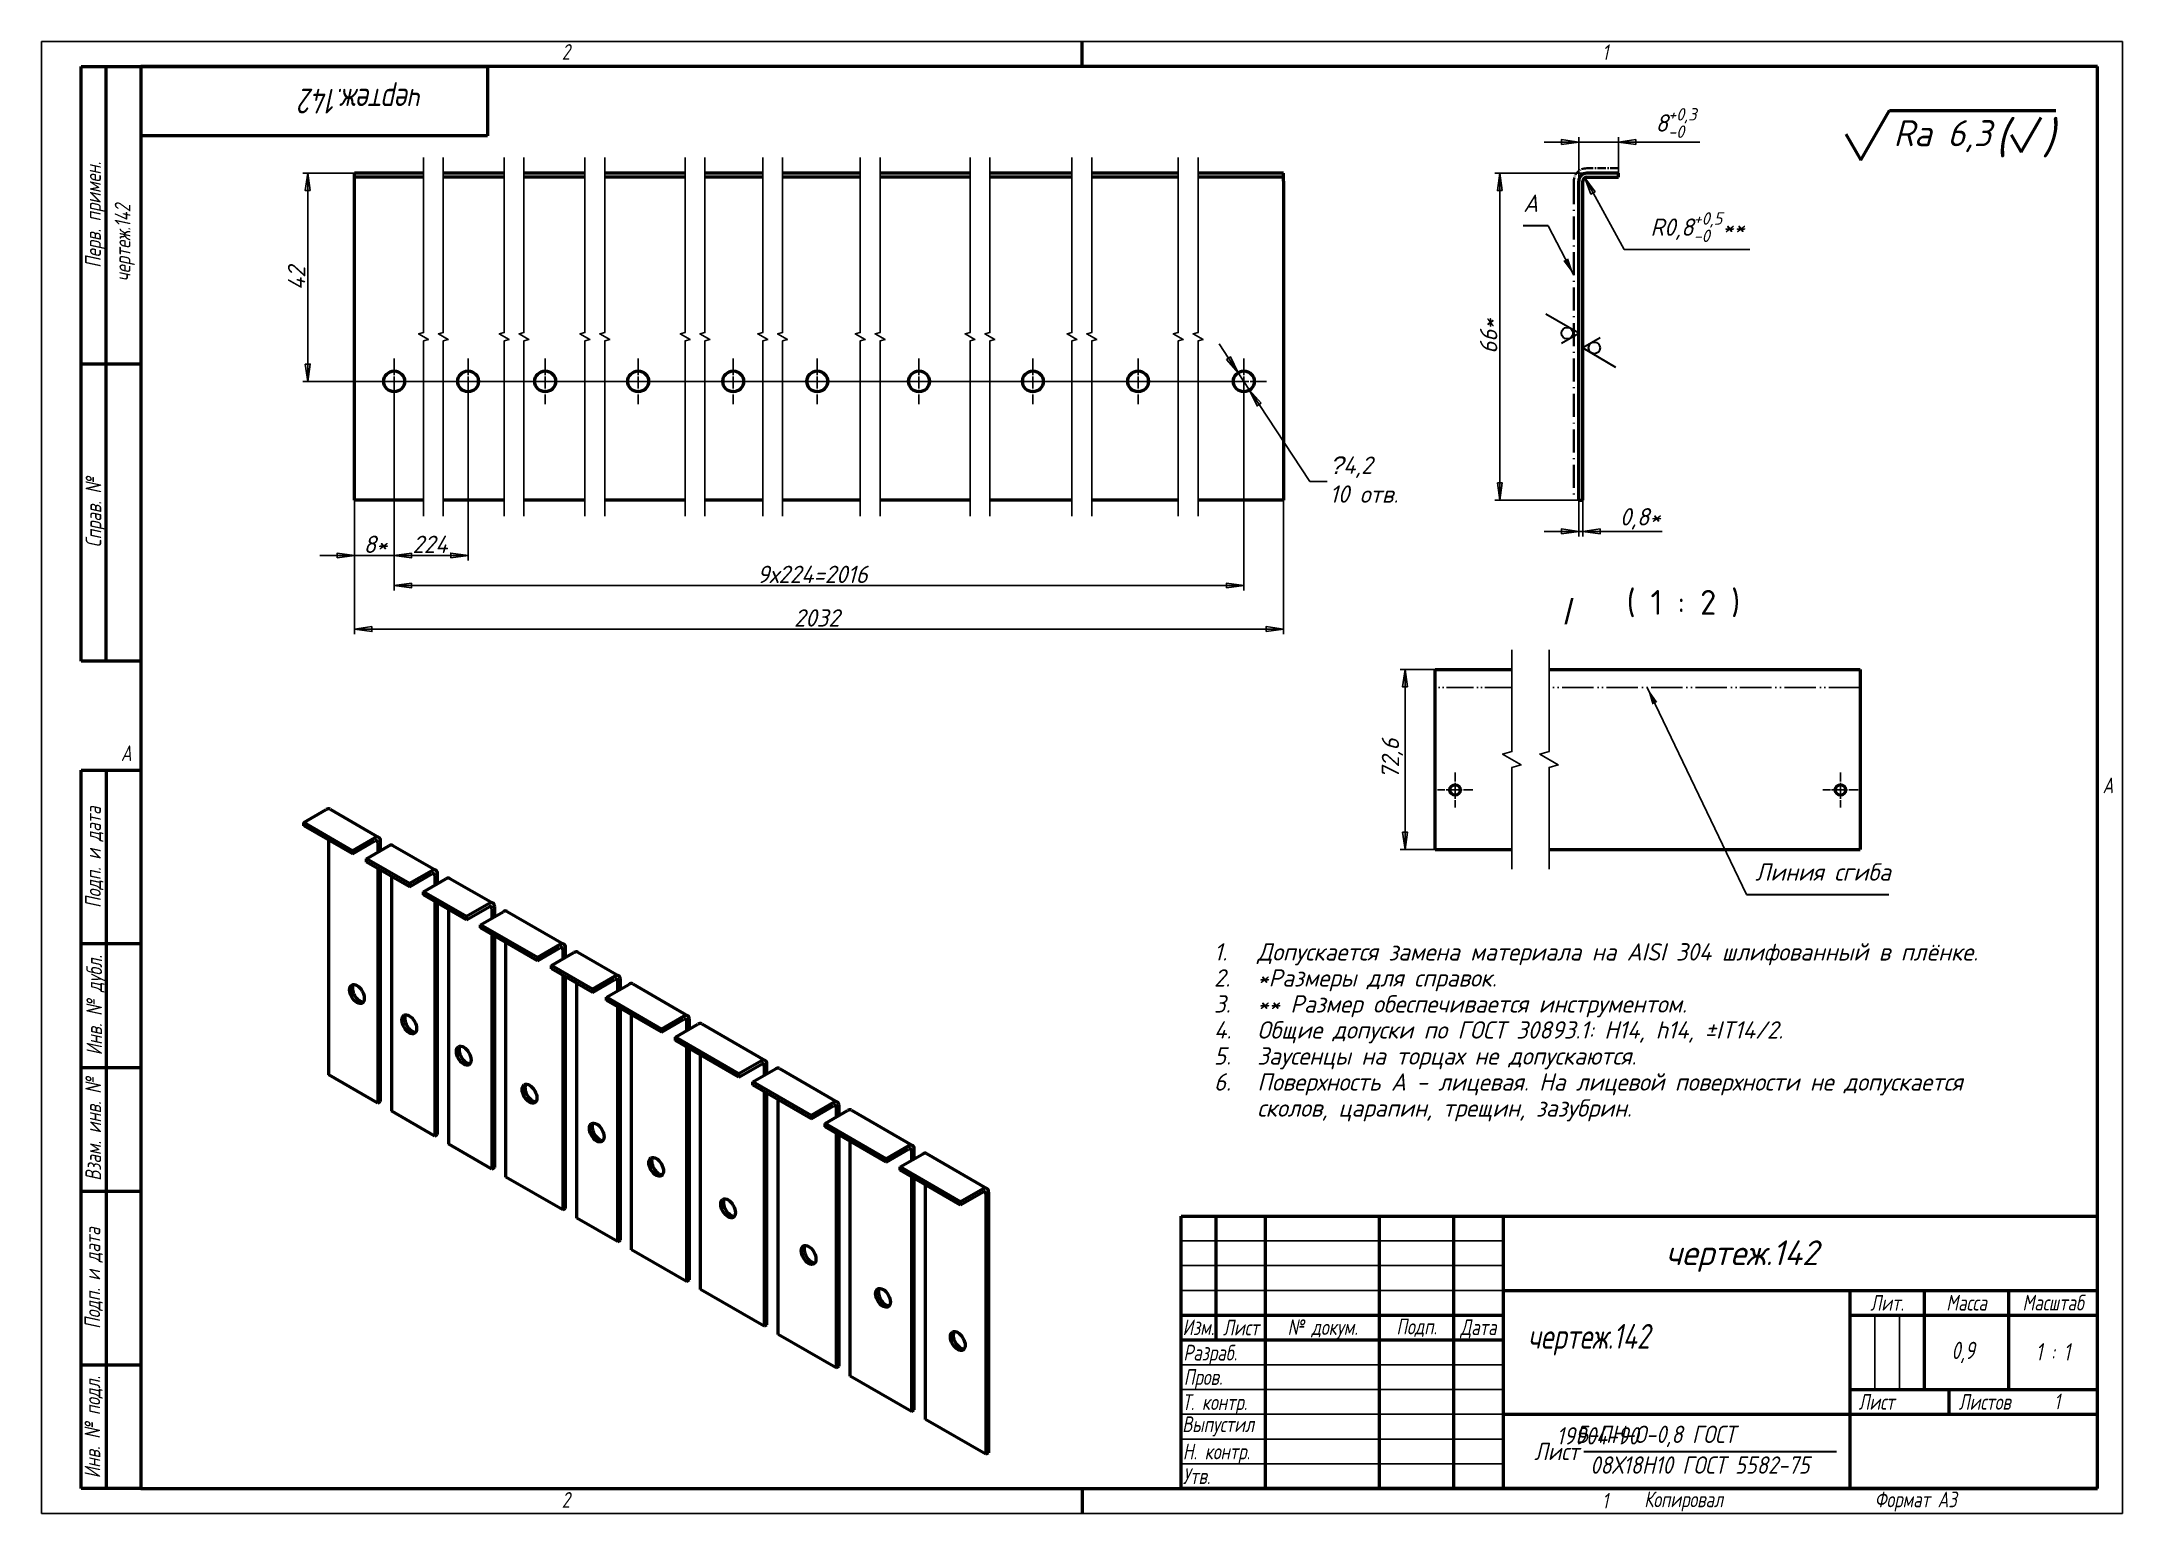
# Model space of a CAD drawing. Header units: millimetres. Extents: x 0 to 420, y 0 to 297.
import ezdxf
from ezdxf.enums import TextEntityAlignment as Align

# ---------------------------------------------------------------- set-up
doc = ezdxf.new("R2010")
doc.units = ezdxf.units.MM
for name, pattern in [('LT_04', [0.7087, 0.4724, -0.0591, 0.1181, -0.0591]), ('LT_05', [0.37, 0.24, -0.06, 0.01, -0.06]), ('LT_16', [0.68, 0.48, -0.06, 0.01, -0.06, 0.01, -0.06])]:
    doc.linetypes.add(name, pattern=pattern)
for name, color, linetype, lineweight in [('Layer_01', 7, 'Continuous', 50), ('Layer_02', 7, 'Continuous', 50), ('Layer_03', 7, 'Continuous', 50), ('Layer_04', 7, 'Continuous', 25), ('Layer_05', 7, 'Continuous', 25), ('Layer_06', 7, 'Continuous', 25), ('Layer_07', 7, 'LT_04', 25), ('Layer_08', 7, 'Continuous', 25), ('Layer_09', 7, 'Continuous', 50)]:
    doc.layers.add(name, color=color, linetype=linetype, lineweight=lineweight)
doc.styles.add('Style_02', font='ariali.ttf', dxfattribs={"width": 0.8})
doc.styles.add('Style_03', font='GOST Common Italic.ttf')
doc.styles.add('Style_06', font='GOST Common Italic.ttf', dxfattribs={"width": 0.8})
doc.styles.add('Style_07', font='GOST Common Italic.ttf', dxfattribs={"width": 0.8})
doc.styles.add('Style_08', font='GOST Common Italic.ttf')
doc.styles.add('Style_09', font='GOST Common Italic.ttf')
doc.styles.add('Style_10', font='GOST Common Italic.ttf', dxfattribs={"width": 0.9})
doc.styles.add('Style_11', font='GOST Common Italic.ttf', dxfattribs={"width": 0.8})
doc.styles.add('Style_12', font='GOST Common Italic.ttf')
doc.styles.add('Style_13', font='GOST Common Italic.ttf', dxfattribs={"width": 0.7})
doc.styles.add('Style_14', font='GOST Common Italic.ttf', dxfattribs={"width": 0.7})
doc.styles.add('Style_15', font='AIGDT___.TTF')
doc.styles.add('Style_16', font='GOST Common.ttf')
doc.dimstyles.new('DimStyle_02', dxfattribs={"dimtxt": 3.5, "dimasz": 3.5, "dimexe": 1, "dimexo": 0, "dimgap": 0.5, "dimtad": 1, "dimrnd": 1e-08, "dimtxsty": 'Style_03', "dimblk": 'Filled-1', "dimcen": 2.5, "dimdle": 15, "dimclrd": 256, "dimclre": 256, "dimclrt": 256, "dimazin": 2, "dimtfac": 0.714286, "dimtdec": 3, "dimtmove": 0, "dimatfit": 3, "dimlwd": 25, "dimlwe": 25})
doc.dimstyles.new('DimStyle_03', dxfattribs={"dimtxt": 3.5, "dimasz": 3.5, "dimexe": 1, "dimexo": 0, "dimgap": 0.5, "dimtad": 1, "dimrnd": 1e-08, "dimtxsty": 'Style_03', "dimblk": 'Filled-1', "dimcen": 2.5, "dimdle": 15, "dimclrd": 256, "dimclre": 256, "dimclrt": 256, "dimazin": 2, "dimtfac": 0.714286, "dimtdec": 3, "dimtmove": 0, "dimatfit": 3, "dimlwd": -1, "dimlwe": 25})
doc.dimstyles.new('DimStyle_06', dxfattribs={"dimtxt": 3.5, "dimasz": 3.5, "dimexe": 1, "dimexo": 0, "dimgap": 0.5, "dimtad": 1, "dimrnd": 1e-08, "dimtxsty": 'Style_03', "dimblk": 'Filled-1', "dimcen": 2.5, "dimdle": 15, "dimclrd": 256, "dimclre": 256, "dimclrt": 256, "dimazin": 2, "dimtfac": 0.714286, "dimtdec": 3, "dimtmove": 0, "dimatfit": 3, "dimlwd": 25, "dimlwe": 25})

msp = doc.modelspace()

# ---------------------------------------------------------------- texts
at = {"layer": 'Layer_06', "style": 'Style_03'}
for s, height, p in [('1. ', 3.5, (236.63909, 111.55811)), ('Допускается замена материала на AISI 304 шлифованный в плёнке.', 3.4999999, (245.38909, 111.55811)), ('2. ', 3.5, (236.63909, 106.30811)), ('*Размеры для справок.', 3.4999999, (245.38909, 106.30811)), ('3. ', 3.5, (236.63909, 101.05811)), ('** Размер обеспечивается инструментом.', 3.4999999, (245.38909, 101.05811)), ('4. ', 3.5, (236.63909, 95.80811)), ('Общие допуски по ГОСТ 30893.1: H14, h14, ±IT14/2.', 3.4999999, (245.38909, 95.80811)), ('5. ', 3.5, (236.63909, 90.55811)), ('Заусенцы на торцах не допускаются.', 3.4999999, (245.38909, 90.55811)), ('6. ', 3.5, (236.63909, 85.30811)), ('Поверхность А - лицевая. На лицевой поверхности не допускается ', 3.4999999, (245.38909, 85.30811)), ('сколов, царапин, трещин, зазубрин.', 3.4999999, (245.38909, 80.05811))]:
    msp.add_text(s, height=height, dxfattribs=at).set_placement(p)
at = {"layer": 'Layer_06', "char_height": 5, "attachment_point": 7}
for s, insert, style in [('( 1 : 2 )', (319.94644, 180.84786), 'Style_16'), ('/', (307.36366, 179.39763), 'Style_15')]:
    msp.add_mtext(s, dxfattribs=dict(at, insert=insert, style=style))

# ---------------------------------------------------------------- blocks, each defined once
blk = doc.blocks.new('Block_14')
at = {"layer": 'Layer_03', "lineweight": 25}
for p, q in [((0, 0), (0, 297)), ((0, 297), (420, 297)), ((420, 297), (420, 0)), ((420, 0), (0, 0))]:
    blk.add_line(p, q, dxfattribs=at)
at = {"layer": 'Layer_03'}
for p, q in [((210, 292), (210, 297)), ((415, 292), (20, 292)), ((20, 292), (20, 5)), ((415, 5), (415, 292)), ((20, 5), (415, 5)), ((210, 5), (210, 0))]:
    blk.add_line(p, q, dxfattribs=at)
at = {"layer": 'Layer_03', "char_height": 3.17, "attachment_point": 1, "style": 'Style_02'}
for s, insert, width in [('\\fGOST Common|b0|i1;\\H3.1700;2', (105, 296.5), 5.2328), ('\\fGOST Common|b0|i1;\\H3.1700;1', (315.02, 296.44), 5.2327), ('\\fGOST Common|b0|i1;\\H3.1700;A', (16, 155), 5.1335), ('\\fGOST Common|b0|i1;\\H3.1700;A', (416, 148.5), 5.0704), ('\\fGOST Common|b0|i1;\\H3.1700;2', (104.99, 4.3), 5.2328), ('\\fGOST Common|b0|i1;\\H3.1700;Формат А3', (370, 4.39), 25.2103), ('\\fGOST Common|b0|i1;\\H3.1700;1', (315, 4.14), 6.6287)]:
    blk.add_mtext(s, dxfattribs=dict(at, insert=insert, width=width))
blk = doc.blocks.new('Block_15')
at = {"layer": 'Layer_02'}
for p, q in [((0, 55), (185, 55)), ((0, 0), (0, 55)), ((0, 0), (0, 55)), ((7, 55), (7, 30)), ((17, 55), (17, 0)), ((40, 55), (40, 0)), ((55, 55), (55, 0)), ((65, 55), (65, 0)), ((185, 0), (185, 55)), ((65, 40), (185, 40)), ((135, 40), (135, 0)), ((150, 40), (150, 20)), ((167, 40), (167, 20)), ((0, 35), (65, 35)), ((135, 35), (185, 35)), ((0, 30), (65, 30)), ((135, 20), (185, 20)), ((155, 20), (155, 15)), ((65, 15), (185, 15)), ((185, 0), (0, 0))]:
    blk.add_line(p, q, dxfattribs=at)
at = {"layer": 'Layer_02', "linetype": 'Continuous', "lineweight": 25}
for p, q in [((0, 50), (65, 50)), ((0, 45), (65, 45)), ((0, 40), (65, 40)), ((140, 35), (140, 20)), ((145, 35), (145, 20)), ((0, 25), (65, 25)), ((0, 20), (65, 20)), ((0, 15), (65, 15)), ((0, 10), (65, 10)), ((0, 5), (65, 5))]:
    blk.add_line(p, q, dxfattribs=at)
at = {"layer": 'Layer_02', "lineweight": 30}
blk.add_line((81.29, 7.5), (132.31, 7.5), dxfattribs=at)
at = {"layer": 'Layer_02', "char_height": 3.17, "style": 'Style_02'}
for s, insert, width, attachment_point in [('\\fGOST Common|b0|i1;\\H3.1700;Лит.', (142.52, 37.49), 14.9766, 5), ('\\fGOST Common|b0|i1;\\H3.1700;Масса', (158.55, 37.51), 16.9878, 5), ('\\fGOST Common|b0|i1;\\H3.1700;Масштаб', (176.02, 37.53), 17.8316, 5), ('\\fGOST Common|b0|i1;\\H3.1700;Изм.', (3.5, 32.56), 6.9635, 5), ('\\fGOST Common|b0|i1;\\H3.1700;Лист', (12.1, 32.5), 10.0029, 5), ('\\A0;\\fGOST Common|b0|i1;\\H3.1700;№ докум.', (28.58, 32.16), 22.9069, 5), ('\\fGOST Common|b0|i1;\\H3.1700;Подп.', (47.56, 32.45), 14.879, 5), ('\\fGOST Common|b0|i1;\\H3.1700;Дата', (60.02, 32.24), 9.9614, 5), ('\\fGOST Common|b0|i1;\\H3.1700;Разраб.', (0.47, 27), 16.9971, 4), ('\\fGOST Common|b0|i1;\\H3.1700;Пров.', (0.56, 22.08), 17.0192, 4), ('\\A0;\\fGOST Common|b0|i1;\\H3.1700;Т. контр.', (0.23, 17.01), 16.9554, 4), ('\\fGOST Common|b0|i1;\\H3.1700;Лист', (140.37, 17.5), 10.5071, 5), ('\\A1;', (150.6, 17.54), 8.8313, 5), ('\\fGOST Common|b0|i1;\\H3.1700;Листов', (162.21, 17.5), 14.3668, 5), ('\\fGOST Common|b0|i1;\\H3.1700;Н. контр.', (0.36, 7.05), 16.9999, 4), ('\\fGOST Common|b0|i1;\\H3.1700;Утв.', (0.34, 2.52), 17.0083, 4), ('\\fGOST Common|b0|i1;\\H3.1700;Копировал', (93.48, -0.59), 19.7871, 1)]:
    blk.add_mtext(s, dxfattribs=dict(at, insert=insert, width=width, attachment_point=attachment_point))
at = {"layer": 'Layer_02'}
for tag, height, style, width, p in [('Изм1_001', 2.89, 'Style_14', 0.7, (3.51, 52.52)), ('Лист1_001', 2.89, 'Style_14', 0.7, (12.03, 52.52)), ('Докум1_001', 2.89, 'Style_14', 0.7, (28.54, 52.48)), ('Изм2_001', 2.89, 'Style_14', 0.7, (3.5, 47.52)), ('Лист2_001', 2.89, 'Style_14', 0.7, (12.01, 47.5)), ('Докум2_001', 2.89, 'Style_14', 0.7, (28.53, 47.5)), ('Изм3_001', 2.89, 'Style_14', 0.7, (3.5, 42.5)), ('Лист3_001', 2.89, 'Style_14', 0.7, (12.01, 42.51)), ('Докум3_001', 2.89, 'Style_14', 0.7, (28.51, 42.48)), ('Изм4_001', 2.89, 'Style_14', 0.7, (3.51, 37.5)), ('Лист4_001', 2.89, 'Style_14', 0.7, (12, 37.53)), ('Докум4_001', 2.89, 'Style_14', 0.7, (28.51, 37.52)), ('НАИМЕНОВАНИЕ_001', 5, 'Style_07', 0.8, (74.49, 28.98)), ('Литера_001', 3.5, 'Style_11', 0.8, (137.52, 27.25)), ('Литера2_001', 3.5, 'Style_11', 0.8, (142.51, 27.22)), ('Литера3_001', 3.5, 'Style_11', 0.8, (147.52, 27.21)), ('Масса_001', 3.5, 'Style_11', 0.8, (158.47, 27.53)), ('Масштаб_001', 3.5, 'Style_11', 0.8, (174.97, 25.86)), ('Тип_документа_001', 3.17, 'Style_06', 0.8, (100.08, 17.56)), ('Листов_001', 3.17, 'Style_06', 0.8, (177.46, 17.58))]:
    blk.add_attdef(tag, text='', height=height, dxfattribs=dict(at, style=style, width=width)).set_placement(p, align=Align.MIDDLE_CENTER)
for tag, height, style, width, p in [('Подп1_001', 2.89, 'Style_14', 0.7, (40.01, 52.51)), ('Дата1_001', 2, 'Style_13', 0.7, (55.01, 52.51)), ('Подп2_001', 2.89, 'Style_14', 0.7, (40.01, 47.5)), ('Дата2_001', 2, 'Style_13', 0.7, (55.01, 47.49)), ('Подп3_001', 2.89, 'Style_14', 0.7, (40.01, 42.51)), ('Дата3_001', 2, 'Style_13', 0.7, (55.02, 42.52)), ('Подп4_001', 2.89, 'Style_14', 0.7, (40.01, 37.51)), ('Дата4_001', 2, 'Style_13', 0.7, (55.02, 37.51)), ('АВТОР_001', 3.17, 'Style_06', 0.8, (15.59, 26.85)), ('Разработал_Подп._001', 2.89, 'Style_14', 0.7, (40.05, 27.51)), ('ДАТА_СОЗДАНИЯ_001', 2, 'Style_13', 0.7, (55.01, 27.51)), ('ПРОВЕРИЛ_001', 3.17, 'Style_06', 0.8, (17.41, 22.53)), ('Проверил_Подп._001', 2.89, 'Style_14', 0.7, (40.05, 22.52)), ('ДАТА_ПРОВЕРКИ_001', 2, 'Style_13', 0.7, (55.02, 22.51)), ('ТЕХНОЛОГ_001', 3.17, 'Style_06', 0.8, (17.33, 17.54)), ('Технолог_Подп._001', 2.89, 'Style_14', 0.7, (40.05, 17.51)), ('Технолог_Дата_001', 2, 'Style_13', 0.7, (55.01, 17.5)), ('Должность_руководителя_001', 3.17, 'Style_06', 0.8, (0.52, 12.51)), ('НАЧ._ОТДЕЛА_001', 3.17, 'Style_06', 0.8, (17.46, 12.45)), ('Руководитель_Подп._001', 2.89, 'Style_14', 0.7, (40.01, 12.5)), ('Руководитель_Дата_001', 2, 'Style_13', 0.7, (55.01, 12.51)), ('НОРМОКОНТРОЛЬ_001', 3.17, 'Style_06', 0.8, (17.37, 7.48)), ('Нормоконтроль_Подп._001', 2.89, 'Style_14', 0.7, (40.05, 7.52)), ('ДАТА_НОРМОКОНТРОЛЯ_001', 2, 'Style_13', 0.7, (55.02, 7.51)), ('УТВЕРДИЛ_001', 3.17, 'Style_06', 0.8, (17.4, 2.51)), ('Утвердил_Подп._001', 2.89, 'Style_14', 0.7, (40.05, 2.51)), ('ДАТА_УТВЕРЖДЕНИЯ_001', 2, 'Style_13', 0.7, (55.01, 2.5))]:
    blk.add_attdef(tag, text='', height=height, dxfattribs=dict(at, style=style, width=width)).set_placement(p, align=Align.MIDDLE_LEFT)
for tag, height, style, p in [('ОБОЗНАЧЕНИЕ_001', 5, 'Style_09', (102.67, 45.12)), ('ОРГАНИЗАЦИЯ_001', 3.5, 'Style_12', (148.22, 5.85))]:
    blk.add_attdef(tag, text='', height=height, dxfattribs=dict(at, style=style)).set_placement(p, align=Align.MIDDLE_CENTER)
at = {"layer": 'Layer_02', "style": 'Style_10', "width": 0.9}
for tag in ['Материал_Наим._002', 'Материал_Наим._001']:
    blk.add_attdef(tag, text='', height=3.5, dxfattribs=at).set_placement((88.44, 8.9), align=Align.BOTTOM_CENTER)
blk.add_attdef('Материал_Класс_001', text='', height=3.5, dxfattribs=at).set_placement((81.19, 7.5), align=Align.MIDDLE_RIGHT)
blk.add_attdef('Материал_ГОСТ_001', text='', height=3.5, dxfattribs=at).set_placement((106.8, 6.5), align=Align.TOP_CENTER)
blk = doc.blocks.new('Block_04')
at = {"layer": 'Layer_09'}
for p, q in [((-12, 0), (-12, 145)), ((-12, 145), (0, 145)), ((-7, 145), (-7, 0)), ((-12, 110), (-7, 110)), ((-7, 110), (0, 110)), ((-12, 85), (-7, 85)), ((-7, 85), (0, 85)), ((-12, 60), (-7, 60)), ((-7, 60), (0, 60)), ((-12, 25), (-7, 25)), ((-7, 25), (0, 25)), ((0, 0), (-12, 0))]:
    blk.add_line(p, q, dxfattribs=at)
at = {"layer": 'Layer_06', "char_height": 3.17, "attachment_point": 5, "rotation": 90, "style": 'Style_02'}
for s, insert, width in [('\\fGOST Common|b0|i1;\\H3.1700;Подп. и дата', (-9.37, 127.41), 34.7679), ('\\fGOST Common|b0|i1;\\H3.1700;Инв. № дубл.', (-8.95, 97.55), 24.8438), ('\\fGOST Common|b0|i1;\\H3.1700;Взам. инв. №', (-9.58, 72.53), 24.8669), ('\\fGOST Common|b0|i1;\\H3.1700;Подп. и дата', (-9.5, 42.47), 35.1486), ('\\fGOST Common|b0|i1;\\H3.1700;Инв. № подл.', (-9.5, 12.41), 24.9618)]:
    blk.add_mtext(s, dxfattribs=dict(at, insert=insert, width=width))
at = {"layer": 'Layer_06', "style": 'Style_06', "width": 0.8}
for tag, p in [('Подп._и_дата_2_001', (-3.53, 127.51)), ('Инв._номер_дубликата_001', (-3.41, 97.47)), ('Взамен_инв._номера_001', (-3.46, 72.53)), ('Подп._и_дата_1_001', (-3.42, 42.35)), ('ИНВЕНТАРНЫЙ_НОМЕР_001', (-3.33, 12.68))]:
    blk.add_attdef(tag, text='', height=3.17, rotation=90, dxfattribs=at).set_placement(p, align=Align.MIDDLE_CENTER)
blk = doc.blocks.new('Block_05')
at = {"layer": 'Layer_09'}
for p, q in [((-12, 0), (-12, 120)), ((-12, 120), (0, 120)), ((-7, 0), (-7, 120)), ((-12, 60), (0, 60)), ((0, 0), (-12, 0))]:
    blk.add_line(p, q, dxfattribs=at)
at = {"layer": 'Layer_06', "char_height": 3.17, "attachment_point": 5, "rotation": 90, "style": 'Style_02'}
for s, insert, width in [('\\fGOST Common|b0|i1;\\H3.1700;Перв. примен.', (-9.19, 90.05), 60.0143), ('\\fGOST Common|b0|i1;\\H3.1700;Справ. №', (-9.1, 30), 59.9357)]:
    blk.add_mtext(s, dxfattribs=dict(at, insert=insert, width=width))
at = {"layer": 'Layer_06', "style": 'Style_06', "width": 0.8}
for tag, p in [('Первичная_применяемость_002', (-2.07, 67.52)), ('Первичная_применяемость_001', (-2.07, 67.52)), ('Справочный_номер_001', (-3.55, 30.02))]:
    blk.add_attdef(tag, text='', height=3.17, rotation=90, dxfattribs=at).set_placement(p, align=Align.MIDDLE_CENTER)
blk = doc.blocks.new('Block_06')
at = {"layer": 'Layer_09'}
for p, q in [((0, 0), (70, 0)), ((70, 0), (70, -14)), ((70, -14), (0, -14))]:
    blk.add_line(p, q, dxfattribs=at)
at = {"layer": 'Layer_06', "style": 'Style_07', "width": 0.8}
for tag in ['ОБОЗНАЧЕНИЕ_002', 'ОБОЗНАЧЕНИЕ_001']:
    blk.add_attdef(tag, text='', height=5, rotation=180, dxfattribs=at).set_placement((72.11, -4.53), align=Align.MIDDLE_CENTER)
blk = doc.blocks.new('Block_08')
at = {"layer": 'Layer_09', "lineweight": 50}
for p, q in [((-9.099, -3.6), (-8.002, -1.7)), ((-8.002, -1.7), (-1.6, -1.7)), ((-2.939, -3.3), (-2.169, -1.967)), ((-9.676, -2.6), (-9.099, -3.6)), ((-3.324, -2.633), (-2.939, -3.3))]:
    blk.add_line(p, q, dxfattribs=at)
at = {"layer": 'Layer_06', "attachment_point": 7, "style": 'Style_03'}
for s, insert, char_height in [('\\A1;\\fGOST Common|b0|i1;\\H1.0000;Ra 6,3', (-7.848, -3.3), 1), ('\\A1;\\fGOST Common|b0|i1;\\H1.3000;(', (-3.939, -3.5), 1.3), ('\\A1;\\fGOST Common|b0|i1;\\H1.3000;)', (-2.139, -3.5), 1.3)]:
    blk.add_mtext(s, dxfattribs=dict(at, insert=insert, char_height=char_height))
blk = doc.blocks.new('Filled-1')
at = {"color": 0}
for p, q in [((0, 0), (-1, 0.14)), ((-1, 0.14), (-1, -0.14)), ((-1, 0), (0, 0)), ((-1, -0.14), (0, 0))]:
    blk.add_line(p, q, dxfattribs=at)
at = {"color": 0, "flags": 128}
blk.add_lwpolyline([(-1, -0.14), (0, 0), (-1, 0.14), (-1, -0.14)], dxfattribs=at)
at = {"color": 0}
blk.add_solid([(-1, -0.14), (0, 0), (-1, 0.14), (-1, -0.14)], dxfattribs=at)
blk = doc.blocks.new('*D14')
at = {"layer": 'Defpoints', "color": 0, "linetype": 'Continuous'}
for p in [(63.16, 270.44), (53.72, 228.44), (242.67, 228.44)]:
    blk.add_point(p, dxfattribs=at)
at = {"layer": 'Layer_08', "linetype": 'Continuous', "lineweight": 25}
for p, q in [((63.16, 270.44), (52.72, 270.44)), ((53.72, 266.94), (53.72, 231.94)), ((242.67, 228.44), (52.72, 228.44))]:
    blk.add_line(p, q, dxfattribs=at)
at = {"layer": 'Layer_08', "linetype": 'Continuous', "lineweight": 25, "xscale": 3.5, "yscale": 3.5, "zscale": 3.5}
for p, rotation in [((53.72, 270.44), 90), ((53.72, 228.44), 270)]:
    blk.add_blockref('Filled-1', p, dxfattribs=dict(at, rotation=rotation))
at = {"layer": 'Layer_08', "linetype": 'Continuous', "lineweight": 25, "insert": (49.72, 246.84), "char_height": 3.5, "attachment_point": 1, "rotation": 90, "style": 'Style_03'}
blk.add_mtext('\\A1;42', dxfattribs=at)
blk = doc.blocks.new('*D15')
at = {"layer": 'Defpoints', "color": 0, "linetype": 'Continuous'}
for p in [(63.16, 204.44), (250.67, 204.44), (63.16, 178.45)]:
    blk.add_point(p, dxfattribs=at)
at = {"layer": 'Layer_08', "linetype": 'Continuous', "lineweight": 25}
for p, q in [((63.16, 204.44), (63.16, 177.45)), ((250.67, 204.44), (250.67, 177.45)), ((247.17, 178.45), (66.66, 178.45))]:
    blk.add_line(p, q, dxfattribs=at)
at = {"layer": 'Layer_08', "linetype": 'Continuous', "lineweight": 25, "xscale": 3.5, "yscale": 3.5, "zscale": 3.5, "rotation": 180}
blk.add_blockref('Filled-1', (63.16, 178.45), dxfattribs=at)
at = {"layer": 'Layer_08', "linetype": 'Continuous', "lineweight": 25, "xscale": 3.5, "yscale": 3.5, "zscale": 3.5}
blk.add_blockref('Filled-1', (250.67, 178.45), dxfattribs=at)
at = {"layer": 'Layer_08', "linetype": 'Continuous', "lineweight": 25, "insert": (151.87, 182.45), "char_height": 3.5, "attachment_point": 1, "style": 'Style_03'}
blk.add_mtext('\\A1;2032', dxfattribs=at)
blk = doc.blocks.new('*D16')
at = {"layer": 'Defpoints', "color": 0, "linetype": 'Continuous'}
for p in [(241.51, 230.19), (243.83, 226.68)]:
    blk.add_point(p, dxfattribs=at)
at = {"layer": 'Layer_08', "linetype": 'Continuous', "lineweight": 25}
for p, q in [((239.59, 233.11), (237.66, 236.04)), ((241.51, 230.19), (243.83, 226.68)), ((245.75, 223.76), (255.97, 208.25)), ((255.97, 208.25), (259.47, 208.25))]:
    blk.add_line(p, q, dxfattribs=at)
at = {"layer": 'Layer_08', "linetype": 'Continuous', "lineweight": 25, "xscale": 3.5, "yscale": 3.5, "zscale": 3.5}
for p, rotation in [((241.51, 230.19), 303.3696917056966), ((243.83, 226.68), 123.3696917056966)]:
    blk.add_blockref('Filled-1', p, dxfattribs=dict(at, rotation=rotation))
at = {"layer": 'Layer_08', "linetype": 'Continuous', "lineweight": 25, "insert": (259.97, 213.28), "char_height": 3.5, "attachment_point": 1, "style": 'Style_03'}
blk.add_mtext('\\A1;\\fGOST Common|b0|i1;\ue90d4,2\\P\\fGOST Common|b0|i1;10 отв.', dxfattribs=at)
blk = doc.blocks.new('*D17')
at = {"layer": 'Defpoints', "color": 0, "linetype": 'Continuous'}
for p in [(71.16, 228.44), (63.16, 204.44), (71.16, 193.3)]:
    blk.add_point(p, dxfattribs=at)
at = {"layer": 'Layer_08', "linetype": 'Continuous', "lineweight": 25}
for p, q in [((71.16, 228.44), (71.16, 192.3)), ((63.16, 204.44), (63.16, 192.3)), ((59.66, 193.3), (56.16, 193.3)), ((63.16, 193.3), (71.16, 193.3)), ((74.66, 193.3), (78.16, 193.3))]:
    blk.add_line(p, q, dxfattribs=at)
at = {"layer": 'Layer_08', "linetype": 'Continuous', "lineweight": 25, "xscale": 3.5, "yscale": 3.5, "zscale": 3.5}
blk.add_blockref('Filled-1', (63.16, 193.3), dxfattribs=at)
at = {"layer": 'Layer_08', "linetype": 'Continuous', "lineweight": 25, "xscale": 3.5, "yscale": 3.5, "zscale": 3.5, "rotation": 180}
blk.add_blockref('Filled-1', (71.16, 193.3), dxfattribs=at)
at = {"layer": 'Layer_08', "linetype": 'Continuous', "lineweight": 25, "insert": (64.99, 197.3), "char_height": 3.5, "attachment_point": 1, "style": 'Style_03'}
blk.add_mtext('\\A1;\\fGOST Common|b0|i1;8*', dxfattribs=at)
blk = doc.blocks.new('*D18')
at = {"layer": 'Defpoints', "color": 0, "linetype": 'Continuous'}
for p in [(71.16, 228.44), (86.08, 228.44), (86.08, 193.3)]:
    blk.add_point(p, dxfattribs=at)
at = {"layer": 'Layer_08', "linetype": 'Continuous', "lineweight": 25}
for p, q in [((71.16, 228.44), (71.16, 192.3)), ((86.08, 228.44), (86.08, 192.3)), ((74.66, 193.3), (82.58, 193.3))]:
    blk.add_line(p, q, dxfattribs=at)
at = {"layer": 'Layer_08', "linetype": 'Continuous', "lineweight": 25, "xscale": 3.5, "yscale": 3.5, "zscale": 3.5, "rotation": 180}
blk.add_blockref('Filled-1', (71.16, 193.3), dxfattribs=at)
at = {"layer": 'Layer_08', "linetype": 'Continuous', "lineweight": 25, "xscale": 3.5, "yscale": 3.5, "zscale": 3.5}
blk.add_blockref('Filled-1', (86.08, 193.3), dxfattribs=at)
at = {"layer": 'Layer_08', "linetype": 'Continuous', "lineweight": 25, "insert": (74.87, 197.3), "char_height": 3.5, "attachment_point": 1, "style": 'Style_03'}
blk.add_mtext('\\A1;224', dxfattribs=at)
blk = doc.blocks.new('*D19')
at = {"layer": 'Defpoints', "color": 0, "linetype": 'Continuous'}
for p in [(71.16, 228.44), (242.67, 228.44), (242.67, 187.24)]:
    blk.add_point(p, dxfattribs=at)
at = {"layer": 'Layer_08', "linetype": 'Continuous', "lineweight": 25}
for p, q in [((71.16, 228.44), (71.16, 186.24)), ((242.67, 228.44), (242.67, 186.24)), ((74.66, 187.24), (239.17, 187.24))]:
    blk.add_line(p, q, dxfattribs=at)
at = {"layer": 'Layer_08', "linetype": 'Continuous', "lineweight": 25, "xscale": 3.5, "yscale": 3.5, "zscale": 3.5, "rotation": 180}
blk.add_blockref('Filled-1', (71.16, 187.24), dxfattribs=at)
at = {"layer": 'Layer_08', "linetype": 'Continuous', "lineweight": 25, "xscale": 3.5, "yscale": 3.5, "zscale": 3.5}
blk.add_blockref('Filled-1', (242.67, 187.24), dxfattribs=at)
at = {"layer": 'Layer_08', "linetype": 'Continuous', "lineweight": 25, "insert": (144.42, 191.24), "char_height": 3.5, "attachment_point": 1, "style": 'Style_03'}
blk.add_mtext('\\A1;\\fGOST Common|b0|i1;9х224=2016', dxfattribs=at)
blk = doc.blocks.new('*D20')
at = {"layer": 'Defpoints', "color": 0, "linetype": 'Continuous'}
for p in [(311.87, 270.44), (294.33, 204.44), (310.27, 204.44)]:
    blk.add_point(p, dxfattribs=at)
at = {"layer": 'Layer_08', "linetype": 'Continuous', "lineweight": 25}
for p, q in [((311.87, 270.44), (293.33, 270.44)), ((294.33, 266.94), (294.33, 207.94)), ((310.27, 204.44), (293.33, 204.44))]:
    blk.add_line(p, q, dxfattribs=at)
at = {"layer": 'Layer_08', "linetype": 'Continuous', "lineweight": 25, "xscale": 3.5, "yscale": 3.5, "zscale": 3.5}
for p, rotation in [((294.33, 270.44), 90), ((294.33, 204.44), 270)]:
    blk.add_blockref('Filled-1', p, dxfattribs=dict(at, rotation=rotation))
at = {"layer": 'Layer_08', "linetype": 'Continuous', "lineweight": 25, "insert": (290.33, 234), "char_height": 3.5, "attachment_point": 1, "rotation": 90, "style": 'Style_03'}
blk.add_mtext('\\A1;\\fGOST Common|b0|i1;66*', dxfattribs=at)
blk = doc.blocks.new('*D21')
at = {"layer": 'Defpoints', "color": 0, "linetype": 'Continuous'}
for p in [(310.27, 204.44), (311.07, 204.44), (311.07, 198.16)]:
    blk.add_point(p, dxfattribs=at)
at = {"layer": 'Layer_08', "linetype": 'Continuous', "lineweight": 25}
for p, q in [((310.27, 204.44), (310.27, 197.16)), ((311.07, 204.44), (311.07, 197.16)), ((306.77, 198.16), (303.27, 198.16)), ((310.27, 198.16), (311.07, 198.16)), ((314.57, 198.16), (327.09, 198.16))]:
    blk.add_line(p, q, dxfattribs=at)
at = {"layer": 'Layer_08', "linetype": 'Continuous', "lineweight": 25, "xscale": 3.5, "yscale": 3.5, "zscale": 3.5}
blk.add_blockref('Filled-1', (310.27, 198.16), dxfattribs=at)
at = {"layer": 'Layer_08', "linetype": 'Continuous', "lineweight": 25, "xscale": 3.5, "yscale": 3.5, "zscale": 3.5, "rotation": 180}
blk.add_blockref('Filled-1', (311.07, 198.16), dxfattribs=at)
at = {"layer": 'Layer_08', "linetype": 'Continuous', "lineweight": 25, "insert": (318.57, 202.86), "char_height": 3.5, "attachment_point": 1, "style": 'Style_03'}
blk.add_mtext('\\A1;\\fGOST Common|b0|i1;0,8*', dxfattribs=at)
blk = doc.blocks.new('*D22')
at = {"layer": 'Defpoints', "color": 0, "linetype": 'Continuous'}
for p in [(311.48, 269.54), (311.87, 268.84)]:
    blk.add_point(p, dxfattribs=at)
at = {"layer": 'Layer_08', "linetype": 'Continuous', "lineweight": 25}
for p, q in [((319.42, 255.03), (313.16, 266.47)), ((344.79, 255.03), (319.42, 255.03))]:
    blk.add_line(p, q, dxfattribs=at)
at = {"layer": 'Layer_08', "linetype": 'Continuous', "lineweight": 25, "xscale": 3.5, "yscale": 3.5, "zscale": 3.5, "rotation": 118.6803987992609}
blk.add_blockref('Filled-1', (311.48, 269.54), dxfattribs=at)
at = {"layer": 'Layer_08', "linetype": 'Continuous', "lineweight": 25, "insert": (324.74, 262.56), "char_height": 3.5, "attachment_point": 1, "style": 'Style_03'}
blk.add_mtext('\\A1;\\fGOST Common|b0|i1;R0,8{\\H2.5;\\S+0,5^ -0;}**', dxfattribs=at)
blk = doc.blocks.new('*D23')
at = {"layer": 'Defpoints', "color": 0, "linetype": 'Continuous'}
for p in [(318.27, 276.74), (310.27, 268.84), (318.27, 270.44)]:
    blk.add_point(p, dxfattribs=at)
at = {"layer": 'Layer_08', "linetype": 'Continuous', "lineweight": 25}
for p, q in [((310.27, 268.84), (310.27, 277.74)), ((318.27, 270.44), (318.27, 277.74)), ((306.77, 276.74), (303.27, 276.74)), ((310.27, 276.74), (318.27, 276.74)), ((321.77, 276.74), (334.7, 276.74))]:
    blk.add_line(p, q, dxfattribs=at)
at = {"layer": 'Layer_08', "linetype": 'Continuous', "lineweight": 25, "xscale": 3.5, "yscale": 3.5, "zscale": 3.5}
blk.add_blockref('Filled-1', (310.27, 276.74), dxfattribs=at)
at = {"layer": 'Layer_08', "linetype": 'Continuous', "lineweight": 25, "xscale": 3.5, "yscale": 3.5, "zscale": 3.5, "rotation": 180}
blk.add_blockref('Filled-1', (318.27, 276.74), dxfattribs=at)
at = {"layer": 'Layer_08', "linetype": 'Continuous', "lineweight": 25, "insert": (325.77, 283.58), "char_height": 3.5, "attachment_point": 1, "style": 'Style_03'}
blk.add_mtext('\\A1;8{\\H2.5;\\S+0,3^ -0;}', dxfattribs=at)
blk = doc.blocks.new('*D24')
at = {"layer": 'Defpoints', "color": 0, "linetype": 'Continuous'}
for p in [(275.21, 170.29), (281.31, 170.29), (281.31, 133.98)]:
    blk.add_point(p, dxfattribs=at)
at = {"layer": 'Layer_08', "linetype": 'Continuous', "lineweight": 25}
for p, q in [((281.31, 170.29), (274.21, 170.29)), ((275.21, 137.48), (275.21, 166.79)), ((281.31, 133.98), (274.21, 133.98))]:
    blk.add_line(p, q, dxfattribs=at)
at = {"layer": 'Layer_08', "linetype": 'Continuous', "lineweight": 25, "xscale": 3.5, "yscale": 3.5, "zscale": 3.5}
for p, rotation in [((275.21, 170.29), 90), ((275.21, 133.98), 270)]:
    blk.add_blockref('Filled-1', p, dxfattribs=dict(at, rotation=rotation))
at = {"layer": 'Layer_08', "linetype": 'Continuous', "lineweight": 25, "insert": (270.51, 148.18), "char_height": 3.5, "attachment_point": 1, "rotation": 90, "style": 'Style_03'}
blk.add_mtext('\\A1;72,6', dxfattribs=at)
blk = doc.blocks.new('Block_09')
at = {"layer": 'Layer_09', "lineweight": 30}
blk.add_line((0, 0), (8.2, 0), dxfattribs=at)
at = {"layer": 'Layer_06', "style": 'Style_08'}
blk.add_text('Линия сгиба', height=1, dxfattribs=at).set_placement((0.5, 0.5), align=Align.BOTTOM_LEFT)
blk = doc.blocks.new('Block_10')
at = {"layer": 'Layer_09', "lineweight": 30}
for p, q in [((0, 0), (1.1, 1.9)), ((-0.58, 1), (0, 0))]:
    blk.add_line(p, q, dxfattribs=at)
blk.add_circle((0, 0.67), 0.333, dxfattribs=at)
blk = doc.blocks.new('Block_11')
at = {"layer": 'Layer_09', "lineweight": 30}
for p, q in [((0, 0), (1.1, 1.9)), ((-0.58, 1), (0, 0))]:
    blk.add_line(p, q, dxfattribs=at)
blk.add_circle((0, 0.67), 0.333, dxfattribs=at)
blk = doc.blocks.new('Block_13')
at = {"layer": 'Layer_09', "lineweight": 30}
blk.add_line((0, 0), (-1.43, 0), dxfattribs=at)
at = {"layer": 'Layer_06', "style": 'Style_08'}
blk.add_text('А', height=1, dxfattribs=at).set_placement((-1.43, 0.5), align=Align.BOTTOM_LEFT)

# ---------------------------------------------------------------- dimensions: what is measured, and where the dimension line sits
at = {"layer": 'Layer_08', "linetype": 'Continuous', "lineweight": 25}
dim = msp.add_linear_dim(base=(318.26787, 276.74252), p1=(310.26787, 268.83686), p2=(318.26787, 270.43686), dimstyle='DimStyle_06', override={"dimgap": 0.5, "dimdec": 2, "dimtol": 1, "dimlim": 0, "dimtp": 0.3, "dimtm": 1e-09, "dimtdec": 3, "dimtofl": 1, "dimatfit": 1}, dxfattribs=at)
dim.commit()
dim.dimension.update_dxf_attribs({"geometry": '*D23', "text_midpoint": (329.98303, 276.74252), "dimtype": 160})
for base, p1, p2, angle, text, override, picture, middle in [((53.71807, 228.43686), (63.16215, 270.43686), (242.66997, 228.43686), 90, '42', {"dimgap": 0.5, "dimdec": 2, "dimtol": 0, "dimlim": 0, "dimtp": 0, "dimtm": 0, "dimtdec": 3, "dimtofl": 0, "dimatfit": 1}, '*D14', (53.71807, 249.43686)), ((294.33356, 204.43686), (311.86787, 270.43686), (310.26787, 204.43686), 90, '\\fGOST Common|b0|i1;<>*', {"dimgap": 0.5, "dimdec": 2, "dimtol": 0, "dimlim": 0, "dimtp": 0, "dimtm": 0, "dimtdec": 3, "dimtofl": 0, "dimatfit": 1}, '*D20', (294.33356, 237.43686)), ((86.08451, 193.29705), (71.16215, 228.43686), (86.08451, 228.43686), 180, '224', {"dimgap": 0.5, "dimdec": 2, "dimlfac": 15.011035, "dimtol": 0, "dimlim": 0, "dimtp": 0, "dimtm": 0, "dimtdec": 3, "dimtofl": 0, "dimatfit": 1}, '*D18', (78.58138, 193.29705)), ((242.66997, 187.23714), (71.16215, 228.43686), (242.66997, 228.43686), 180, '\\fGOST Common|b0|i1;9х224=2016', {"dimgap": 0.5, "dimdec": 2, "dimlfac": 11.754566, "dimtol": 0, "dimlim": 0, "dimtp": 0, "dimtm": 0, "dimtdec": 3, "dimtofl": 0, "dimatfit": 1}, '*D19', (156.91606, 187.23714)), ((63.16215, 178.44843), (250.66997, 204.43686), (63.16215, 204.43686), 180, '2032', {"dimgap": 0.5, "dimdec": 2, "dimlfac": 10.836881, "dimtol": 0, "dimlim": 0, "dimtp": 0, "dimtm": 0, "dimtdec": 3, "dimtofl": 0, "dimatfit": 1}, '*D15', (156.91606, 178.44843)), ((311.06787, 198.16039), (310.26787, 204.43686), (311.06787, 204.43686), 180, '\\fGOST Common|b0|i1;<>*', {"dimgap": 0.5, "dimdec": 2, "dimtol": 0, "dimlim": 0, "dimtp": 0, "dimtm": 0, "dimtdec": 3, "dimtofl": 1, "dimatfit": 1}, '*D21', (322.58094, 198.16039))]:
    dim = msp.add_linear_dim(base=base, p1=p1, p2=p2, angle=angle, text=text, dimstyle='DimStyle_06', override=override, dxfattribs=at)
    dim.commit()
    dim.dimension.update_dxf_attribs({"geometry": picture, "text_midpoint": middle, "dimtype": 160})
dim = msp.add_radius_dim(center=(311.86787, 268.83686), mpoint=(311.48394, 269.53871), text='\\fGOST Common|b0|i1;<>**', dimstyle='DimStyle_06', override={"dimgap": 0.5, "dimtih": 1, "dimtoh": 1, "dimdec": 2, "dimlfac": 1, "dimcen": 0, "dimtol": 1, "dimlim": 0, "dimtp": 0.5, "dimtm": 1e-09, "dimtdec": 3, "dimtofl": 0}, dxfattribs=at)
dim.commit()
dim.dimension.update_dxf_attribs({"geometry": '*D22', "text_midpoint": (334.76859, 255.02795), "dimtype": 164})
dim = msp.add_diameter_dim_2p(p1=(241.51489, 230.19065), p2=(243.82505, 226.68307), text='\\fGOST Common|b0|i1;\ue90d4,2\\P\\fGOST Common|b0|i1;10 отв.', dimstyle='DimStyle_02', override={"dimgap": 0.5, "dimtad": 0, "dimtih": 1, "dimtoh": 1, "dimdec": 2, "dimtol": 0, "dimlim": 0, "dimtp": 0, "dimtm": 0, "dimtdec": 3, "dimatfit": 2, "dimtvp": 0}, dxfattribs=at)
dim.commit()
dim.dimension.update_dxf_attribs({"geometry": '*D16', "text_midpoint": (266.82435, 208.24882), "dimtype": 163})
dim = msp.add_linear_dim(base=(71.16215, 193.29705), p1=(63.16215, 204.43686), p2=(71.16215, 228.43686), text='\\fGOST Common|b0|i1;<>*', dimstyle='DimStyle_06', override={"dimgap": 0.5, "dimdec": 2, "dimtol": 0, "dimlim": 0, "dimtp": 0, "dimtm": 0, "dimtdec": 3, "dimtofl": 1, "dimatfit": 1}, dxfattribs=at)
dim.commit()
dim.dimension.update_dxf_attribs({"geometry": '*D17', "text_midpoint": (67.16215, 193.29705), "dimtype": 160})
dim = msp.add_linear_dim(base=(275.20523, 170.28659), p1=(281.30849, 133.98181), p2=(281.30849, 170.28659), angle=270, dimstyle='DimStyle_06', override={"dimgap": 0.5, "dimdec": 1, "dimlfac": 2, "dimtol": 0, "dimlim": 0, "dimtp": 0, "dimtm": 0, "dimtdec": 1, "dimtofl": 0, "dimatfit": 1}, dxfattribs=at)
dim.commit()
dim.dimension.update_dxf_attribs({"geometry": '*D24', "text_midpoint": (275.20523, 152.1342), "dimtype": 160})

# ---------------------------------------------------------------- linework, layer by layer
at = {"layer": 'Layer_01'}
for p, q in [((63.16215, 269.63686), (63.16215, 270.43686)), ((77.08427, 270.43686), (63.16215, 270.43686)), ((77.08427, 269.63686), (63.16215, 269.63686)), ((63.16215, 268.83686), (63.16215, 269.63686)), ((63.16215, 204.43686), (63.16215, 268.83686)), ((93.36728, 270.43686), (81.08428, 270.43686)), ((93.36728, 269.63686), (81.08428, 269.63686)), ((109.67155, 270.43686), (97.36722, 270.43686)), ((109.67155, 269.63686), (97.36722, 269.63686)), ((129.89184, 270.43686), (113.67157, 270.43686)), ((129.89184, 269.63686), (113.67157, 269.63686)), ((145.55415, 270.43686), (133.89186, 270.43686)), ((145.55415, 269.63686), (133.89186, 269.63686)), ((165.247, 270.43686), (149.55412, 270.43686)), ((165.247, 269.63686), (149.55412, 269.63686)), ((187.40135, 270.43686), (169.247, 270.43686)), ((187.40135, 269.63686), (169.247, 269.63686)), ((207.97332, 270.43686), (191.40137, 270.43686)), ((207.97332, 269.63686), (191.40137, 269.63686)), ((229.4244, 270.43686), (211.97332, 270.43686)), ((229.4244, 269.63686), (211.97332, 269.63686)), ((250.66997, 270.43686), (233.4244, 270.43686)), ((250.66997, 269.63686), (233.4244, 269.63686)), ((250.66997, 269.63686), (250.66997, 270.43686)), ((250.66997, 268.83686), (250.66997, 269.63686)), ((250.66997, 268.83686), (250.66997, 204.43686)), ((310.26787, 204.43686), (310.26787, 268.83686)), ((311.06787, 204.43686), (311.06787, 268.83686)), ((318.26787, 270.43686), (311.86787, 270.43686)), ((311.86787, 269.63686), (318.26787, 269.63686)), ((318.26787, 269.63686), (318.26787, 270.43686)), ((77.08427, 204.43686), (63.16215, 204.43686)), ((93.36728, 204.43686), (81.08428, 204.43686)), ((109.67155, 204.43686), (97.36722, 204.43686)), ((129.89184, 204.43686), (113.67157, 204.43686)), ((145.55415, 204.43686), (133.89186, 204.43686)), ((165.247, 204.43686), (149.55412, 204.43686)), ((187.40135, 204.43686), (169.247, 204.43686)), ((207.97332, 204.43686), (191.40137, 204.43686)), ((229.4244, 204.43686), (211.97332, 204.43686)), ((250.66997, 204.43686), (233.4244, 204.43686)), ((310.26787, 204.43686), (311.06787, 204.43686)), ((281.30849, 133.98181), (281.30849, 170.28659)), ((281.30849, 170.28659), (296.76901, 170.28659)), ((304.269, 170.28659), (367.09489, 170.28659)), ((367.09489, 170.28659), (367.09489, 133.98181)), ((52.90485, 139.4167), (57.43033, 142.02948)), ((52.90485, 138.7635), (52.90485, 139.4167)), ((62.74927, 133.73301), (52.90485, 139.4167)), ((62.74927, 133.07982), (52.90485, 138.7635)), ((58.23033, 142.10873), (68.07475, 136.42505)), ((57.99602, 88.46731), (57.99602, 135.82411)), ((67.27475, 136.3458), (62.74927, 133.73301)), ((62.74927, 133.07982), (67.27475, 135.69261)), ((65.5777, 132.10002), (70.10318, 134.71281)), ((67.84044, 135.36601), (67.84044, 133.40642)), ((68.40613, 133.73301), (68.40613, 135.69261)), ((70.90318, 134.79206), (79.58856, 129.77755)), ((62.74927, 133.73301), (62.74927, 133.07982)), ((74.26308, 127.08551), (65.5777, 132.10002)), ((65.5777, 131.44682), (65.5777, 132.10002)), ((74.26308, 126.43232), (65.5777, 131.44682)), ((281.30849, 133.98181), (296.76901, 133.98181)), ((304.269, 133.98181), (367.09489, 133.98181)), ((67.84044, 130.14043), (67.84044, 82.78363)), ((68.40613, 83.11023), (68.40613, 129.81383)), ((70.66887, 81.15063), (70.66887, 128.50744)), ((78.78856, 129.6983), (74.26308, 127.08551)), ((74.26308, 126.43232), (78.78856, 129.04511)), ((74.26308, 127.08551), (74.26308, 126.43232)), ((77.09151, 125.45252), (81.61699, 128.06531)), ((79.35425, 128.71851), (79.35425, 126.75892)), ((79.91993, 127.08551), (79.91993, 129.04511)), ((82.41699, 128.14456), (91.11744, 123.12135)), ((77.09151, 124.79932), (77.09151, 125.45252)), ((85.79195, 120.42932), (77.09151, 125.45252)), ((85.79195, 119.77612), (77.09151, 124.79932)), ((79.35425, 123.49293), (79.35425, 76.13613)), ((79.91993, 76.46273), (79.91993, 123.16633)), ((82.18268, 74.50313), (82.18268, 121.85994)), ((90.31744, 123.0421), (85.79195, 120.42932)), ((85.79195, 119.77612), (90.31744, 122.38891)), ((90.88312, 122.06231), (90.88312, 120.10272)), ((91.44881, 120.42932), (91.44881, 122.38891)), ((85.79195, 120.42932), (85.79195, 119.77612)), ((88.62038, 118.79632), (93.14587, 121.40911)), ((88.62038, 118.14312), (88.62038, 118.79632)), ((100.08988, 112.17441), (88.62038, 118.79632)), ((100.08988, 111.52121), (88.62038, 118.14312)), ((93.94587, 121.48836), (105.41536, 114.86644)), ((90.88312, 116.83673), (90.88312, 69.47993)), ((91.44881, 69.80653), (91.44881, 116.51013)), ((93.71155, 67.84694), (93.71155, 115.20374)), ((104.61536, 114.78719), (100.08988, 112.17441)), ((100.08988, 111.52121), (104.61536, 114.134)), ((105.18105, 113.8074), (105.18105, 111.84781)), ((105.74673, 112.17441), (105.74673, 114.134)), ((100.08988, 112.17441), (100.08988, 111.52121)), ((102.9183, 110.54141), (107.44379, 113.1542)), ((111.16478, 105.78031), (102.9183, 110.54141)), ((102.9183, 109.88821), (102.9183, 110.54141)), ((111.16478, 105.12711), (102.9183, 109.88821)), ((108.24379, 113.23345), (116.49026, 108.47234)), ((105.18105, 108.58182), (105.18105, 61.22502)), ((105.74673, 61.55162), (105.74673, 108.25522)), ((108.00947, 59.59203), (108.00947, 106.94883)), ((115.69026, 108.3931), (111.16478, 105.78031)), ((111.16478, 105.12711), (115.69026, 107.7399)), ((111.16478, 105.78031), (111.16478, 105.12711)), ((113.99321, 104.14731), (118.51869, 106.7601)), ((116.25595, 107.4133), (116.25595, 105.45371)), ((116.82163, 105.78031), (116.82163, 107.7399)), ((119.31869, 106.83935), (130.41522, 100.43277)), ((113.99321, 103.49412), (113.99321, 104.14731)), ((125.08973, 97.74073), (113.99321, 104.14731)), ((125.08973, 97.08754), (113.99321, 103.49412)), ((116.25595, 102.18772), (116.25595, 54.83092)), ((116.82163, 55.15752), (116.82163, 101.86112)), ((119.08438, 53.19793), (119.08438, 100.55473)), ((129.61522, 100.35352), (125.08973, 97.74073)), ((125.08973, 97.08754), (129.61522, 99.70032)), ((125.08973, 97.74073), (125.08973, 97.08754)), ((127.91816, 96.10774), (132.44364, 98.72053)), ((130.1809, 99.37373), (130.1809, 97.41413)), ((130.74659, 97.74073), (130.74659, 99.70032)), ((133.24364, 98.79977), (146.08072, 91.38829)), ((140.75523, 88.69625), (127.91816, 96.10774)), ((127.91816, 95.45454), (127.91816, 96.10774)), ((140.75523, 88.04305), (127.91816, 95.45454)), ((130.1809, 94.14815), (130.1809, 46.79135)), ((130.74659, 47.11794), (130.74659, 93.82155)), ((133.00933, 45.15835), (133.00933, 92.51515)), ((67.84044, 82.78363), (57.99602, 88.46731)), ((145.28072, 91.30904), (140.75523, 88.69625)), ((140.75523, 88.04305), (145.28072, 90.65584)), ((140.75523, 88.69625), (140.75523, 88.04305)), ((143.58366, 87.06326), (148.10914, 89.67605)), ((145.8464, 90.32924), (145.8464, 88.36965)), ((146.41209, 88.69625), (146.41209, 90.65584)), ((148.90914, 89.75529), (160.62729, 82.98982)), ((143.58366, 86.41006), (143.58366, 87.06326)), ((155.30181, 80.29778), (143.58366, 87.06326)), ((155.30181, 79.64459), (143.58366, 86.41006)), ((145.8464, 85.10367), (145.8464, 37.74686)), ((146.41209, 38.07346), (146.41209, 84.77707)), ((67.84044, 82.78363), (68.40613, 83.11023)), ((79.35425, 76.13613), (70.66887, 81.15063)), ((148.67483, 36.11387), (148.67483, 83.47067)), ((159.82729, 82.91057), (155.30181, 80.29778)), ((155.30181, 79.64459), (159.82729, 82.25738)), ((155.30181, 80.29778), (155.30181, 79.64459)), ((158.13023, 78.66479), (162.65572, 81.27758)), ((160.39297, 81.93078), (160.39297, 79.97119)), ((160.95866, 80.29778), (160.95866, 82.25738)), ((163.45572, 81.35683), (175.79549, 74.23245)), ((79.35425, 76.13613), (79.91993, 76.46273)), ((158.13023, 78.01159), (158.13023, 78.66479)), ((170.47001, 71.54042), (158.13023, 78.66479)), ((170.47001, 70.88722), (158.13023, 78.01159)), ((160.39297, 76.7052), (160.39297, 29.3484)), ((160.95866, 29.675), (160.95866, 76.3786)), ((90.88312, 69.47993), (82.18268, 74.50313)), ((163.2214, 27.7154), (163.2214, 75.07221)), ((174.99549, 74.15321), (170.47001, 71.54042)), ((170.47001, 70.88722), (174.99549, 73.50001)), ((170.47001, 71.54042), (170.47001, 70.88722)), ((173.29843, 69.90743), (177.82392, 72.52021)), ((175.56118, 73.17341), (175.56118, 71.21382)), ((176.12686, 71.54042), (176.12686, 73.50001)), ((178.62392, 72.59946), (190.81838, 65.55898)), ((90.88312, 69.47993), (91.44881, 69.80653)), ((105.18105, 61.22502), (93.71155, 67.84694)), ((173.29843, 69.25423), (173.29843, 69.90743)), ((185.4929, 62.86695), (173.29843, 69.90743)), ((185.4929, 62.21375), (173.29843, 69.25423)), ((175.56118, 67.94783), (175.56118, 20.59103)), ((176.12686, 20.91763), (176.12686, 67.62124)), ((178.3896, 18.95804), (178.3896, 66.31484)), ((190.01838, 65.47974), (185.4929, 62.86695)), ((190.01838, 64.82654), (185.4929, 62.21375)), ((190.58407, 64.49994), (190.58407, 11.91756)), ((191.14975, 64.82654), (191.14975, 12.24416)), ((105.18105, 61.22502), (105.74673, 61.55162)), ((116.25595, 54.83092), (108.00947, 59.59203)), ((185.4929, 62.21375), (185.4929, 62.86695)), ((116.25595, 54.83092), (116.82163, 55.15752)), ((130.1809, 46.79135), (119.08438, 53.19793)), ((130.1809, 46.79135), (130.74659, 47.11794)), ((145.8464, 37.74686), (133.00933, 45.15835)), ((145.8464, 37.74686), (146.41209, 38.07346)), ((160.39297, 29.3484), (148.67483, 36.11387)), ((160.39297, 29.3484), (160.95866, 29.675)), ((175.56118, 20.59103), (163.2214, 27.7154)), ((175.56118, 20.59103), (176.12686, 20.91763)), ((190.58407, 11.91756), (178.3896, 18.95804)), ((191.14975, 12.24416), (190.58407, 11.91756))]:
    msp.add_line(p, q, dxfattribs=at)
for centre, radius in [((71.16215, 228.43686), 2.1), ((86.08451, 228.43686), 2.1), ((101.64621, 228.43686), 2.1), ((120.41798, 228.43686), 2.1), ((139.60268, 228.43686), 2.1), ((156.56829, 228.43686), 2.1), ((177.09828, 228.43686), 2.1), ((200.08979, 228.43686), 2.1), ((221.32307, 228.43686), 2.1), ((242.66997, 228.43686), 2.1), ((285.30849, 145.98181), 1.05), ((363.09489, 145.98181), 1.05)]:
    msp.add_circle(centre, radius, dxfattribs=at)
for radius in [1.6, 0.8]:
    msp.add_arc((311.86787, 268.83686), radius, 90, 180, dxfattribs=at)
for centre, major_axis, start_param, end_param in [((57.43033, 140.72309), (0.8, 1.38564), 0, 0.785398163), ((67.27475, 135.03941), (0.8, 1.38564), 5.497787144, 7.068583471), ((67.27475, 135.03941), (0.4, 0.69282), 5.497787144, 7.068583471), ((70.10318, 133.40642), (0.8, 1.38564), 0, 0.785398163), ((78.78856, 128.39191), (0.8, 1.38564), 5.497787144, 7.068583471), ((78.78856, 128.39191), (0.4, 0.69282), 5.497787144, 7.068583471), ((81.61699, 126.75892), (0.8, 1.38564), 0, 0.785398163), ((90.31744, 121.73571), (0.8, 1.38564), 5.497787144, 7.068583471), ((90.31744, 121.73571), (0.4, 0.69282), 5.497787144, 7.068583471), ((93.14587, 120.10272), (0.8, 1.38564), 0, 0.785398163), ((104.61536, 113.4808), (0.8, 1.38564), 5.497787144, 7.068583471), ((104.61536, 113.4808), (0.4, 0.69282), 5.497787144, 7.068583471), ((107.44379, 111.84781), (0.8, 1.38564), 0, 0.785398163), ((64.21856, 105.12384), (-1.05, 1.81865), 0.272742957, 2.868849697), ((115.69026, 107.0867), (0.8, 1.38564), 5.497787144, 7.068583471), ((115.69026, 107.0867), (0.4, 0.69282), 5.497787144, 7.068583471), ((118.51869, 105.45371), (0.8, 1.38564), 0, 0.785398163), ((74.77025, 99.03181), (-1.05, 1.81865), 0.272742957, 2.868849697), ((129.61522, 99.04713), (0.8, 1.38564), 5.497787144, 7.068583471), ((129.61522, 99.04713), (0.4, 0.69282), 5.497787144, 7.068583471), ((132.44364, 97.41413), (0.8, 1.38564), 0, 0.785398163), ((85.77404, 92.67878), (-1.05, 1.81865), 0.272742957, 2.868849697), ((145.28072, 90.00265), (0.8, 1.38564), 5.497787144, 7.068583471), ((145.28072, 90.00265), (0.4, 0.69282), 5.497787144, 7.068583471), ((148.10914, 88.36965), (0.8, 1.38564), 0, 0.785398163), ((99.04769, 85.01523), (-1.05, 1.81865), 0.272742957, 2.868849697), ((159.82729, 81.60418), (0.8, 1.38564), 5.497787144, 7.068583471), ((159.82729, 81.60418), (0.4, 0.69282), 5.497787144, 7.068583471), ((162.65572, 79.97119), (0.8, 1.38564), 0, 0.785398163), ((112.61332, 77.18311), (-1.05, 1.81865), 0.272742957, 2.868849697), ((124.60981, 70.25693), (-1.05, 1.81865), 0.272742957, 2.868849697), ((174.99549, 72.84681), (0.8, 1.38564), 5.497787144, 7.068583471), ((174.99549, 72.84681), (0.4, 0.69282), 5.497787144, 7.068583471), ((177.82392, 71.21382), (0.8, 1.38564), 0, 0.785398163), ((139.12671, 61.87559), (-1.05, 1.81865), 0.272742957, 2.868849697), ((190.01838, 64.17334), (0.8, 1.38564), 5.497787144, 7.068583471), ((190.01838, 64.17334), (0.4, 0.69282), 5.497787144, 7.068583471), ((155.38416, 52.48935), (-1.05, 1.81865), 0.272742957, 2.868849697), ((170.39836, 43.8209), (-1.05, 1.81865), 0.272742957, 2.868849697), ((185.4929, 35.10607), (-1.05, 1.81865), 0.272742957, 2.868849697)]:
    msp.add_ellipse(centre, major_axis=major_axis, ratio=0.577350269, start_param=start_param, end_param=end_param, dxfattribs=at)
for centre in [(63.65287, 104.79724), (74.20457, 98.70521), (85.20835, 92.35218), (98.482, 84.68863), (112.04763, 76.85651), (124.04413, 69.93033), (138.56103, 61.549), (154.81848, 52.16275), (169.83267, 43.4943), (184.92721, 34.77947)]:
    msp.add_ellipse(centre, major_axis=(-1.05, 1.81865), ratio=0.577350269, dxfattribs=at)
at = {"layer": 'Layer_04', "flags": 128}
for points in [[(77.08426, 201.26186), (77.08426, 236.59156), (78.08424, 236.85951), (76.08427, 238.01421), (77.08426, 238.28216), (77.08426, 273.61186)], [(81.08427, 201.26186), (81.08427, 236.59156), (82.08426, 236.85951), (80.08429, 238.01421), (81.08427, 238.28216), (81.08427, 273.61186)], [(93.36729, 201.26186), (93.36729, 236.59156), (94.36728, 236.85951), (92.36723, 238.01421), (93.36729, 238.28216), (93.36729, 273.61186)], [(97.36723, 201.26186), (97.36723, 236.59156), (98.36729, 236.85951), (96.36725, 238.01421), (97.36723, 238.28216), (97.36723, 273.61186)], [(109.67154, 201.26186), (109.67154, 236.59156), (110.67152, 236.85951), (108.67155, 238.01421), (109.67154, 238.28216), (109.67154, 273.61186)], [(113.67155, 201.26186), (113.67155, 236.59156), (114.67154, 236.85951), (112.67157, 238.01421), (113.67155, 238.28216), (113.67155, 273.61186)], [(129.89184, 201.26186), (129.89184, 236.59156), (130.89186, 236.85951), (128.89185, 238.01421), (129.89184, 238.28216), (129.89184, 273.61186)], [(133.89185, 201.26186), (133.89185, 236.59156), (134.89184, 236.85951), (132.89187, 238.01421), (133.89185, 238.28216), (133.89185, 273.61186)], [(145.55415, 201.26186), (145.55415, 236.59156), (146.55413, 236.85951), (144.55412, 238.01421), (145.55415, 238.28216), (145.55415, 273.61186)], [(149.55412, 201.26186), (149.55412, 236.59156), (150.55415, 236.85951), (148.55414, 238.01421), (149.55412, 238.28216), (149.55412, 273.61186)], [(165.24701, 201.26186), (165.24701, 236.59156), (166.24699, 236.85951), (164.247, 238.01421), (165.24701, 238.28216), (165.24701, 273.61186)], [(169.247, 201.26186), (169.247, 236.59156), (170.24701, 236.85951), (168.247, 238.01421), (169.247, 238.28216), (169.247, 273.61186)], [(187.40135, 201.26186), (187.40135, 236.59156), (188.40136, 236.85951), (186.40137, 238.01421), (187.40135, 238.28216), (187.40135, 273.61186)], [(191.40137, 201.26186), (191.40137, 236.59156), (192.40135, 236.85951), (190.40136, 238.01421), (191.40137, 238.28216), (191.40137, 273.61186)], [(207.97332, 201.26186), (207.97332, 236.59156), (208.97332, 236.85951), (206.97332, 238.01421), (207.97332, 238.28216), (207.97332, 273.61186)], [(211.97332, 201.26186), (211.97332, 236.59156), (212.97332, 236.85951), (210.97332, 238.01421), (211.97332, 238.28216), (211.97332, 273.61186)], [(229.4244, 201.26186), (229.4244, 236.59156), (230.42439, 236.85951), (228.4244, 238.01421), (229.4244, 238.28216), (229.4244, 273.61186)], [(233.4244, 201.26186), (233.4244, 236.59156), (234.4244, 236.85951), (232.4244, 238.01421), (233.4244, 238.28216), (233.4244, 273.61186)], [(296.76901, 130.01306), (296.76901, 150.54927), (298.64401, 151.05167), (294.89401, 153.21673), (296.76901, 153.71914), (296.76901, 174.25534)], [(304.269, 130.01306), (304.269, 150.54927), (306.144, 151.05167), (302.39401, 153.21673), (304.269, 153.71914), (304.269, 174.25534)]]:
    msp.add_lwpolyline(points, dxfattribs=at)
at = {"layer": 'Layer_05', "linetype": 'LT_04', "ltscale": 5.110733}
for p, q in [((71.16215, 233.03686), (71.16215, 223.83686)), ((86.08451, 233.03686), (86.08451, 223.83686)), ((101.64621, 233.03686), (101.64621, 223.83686)), ((120.41798, 233.03686), (120.41798, 223.83686)), ((139.60268, 233.03686), (139.60268, 223.83686)), ((156.56829, 233.03686), (156.56829, 223.83686)), ((177.09828, 233.03686), (177.09828, 223.83686)), ((200.08979, 233.03686), (200.08979, 223.83686)), ((221.32307, 233.03686), (221.32307, 223.83686)), ((242.66997, 233.03686), (242.66997, 223.83686)), ((75.76215, 228.43686), (66.56215, 228.43686)), ((90.68451, 228.43686), (81.48451, 228.43686)), ((125.01798, 228.43686), (115.81798, 228.43686)), ((144.20268, 228.43686), (135.00268, 228.43686)), ((161.16829, 228.43686), (151.96829, 228.43686)), ((181.69828, 228.43686), (172.49828, 228.43686)), ((204.68979, 228.43686), (195.48979, 228.43686)), ((225.92307, 228.43686), (216.72307, 228.43686)), ((247.26997, 228.43686), (238.06997, 228.43686))]:
    msp.add_line(p, q, dxfattribs=at)
at = {"layer": 'Layer_05', "linetype": 'LT_04', "ltscale": 3.94413}
for p, q in [((285.30849, 149.53181), (285.30849, 142.43181)), ((363.09489, 149.53181), (363.09489, 142.43181)), ((288.85849, 145.98181), (281.75849, 145.98181)), ((366.64489, 145.98181), (359.54489, 145.98181))]:
    msp.add_line(p, q, dxfattribs=at)
at = {"layer": 'Layer_07', "linetype": 'LT_16', "ltscale": 11.368025}
msp.add_line((296.76901, 166.6342), (281.30849, 166.6342), dxfattribs=at)
at = {"layer": 'Layer_07', "linetype": 'LT_16', "ltscale": 13.198716}
msp.add_line((367.09489, 166.6342), (304.269, 166.6342), dxfattribs=at)
at = {"layer": 'Layer_09', "linetype": 'LT_05', "lineweight": 35, "ltscale": 19.33934}
msp.add_line((309.26787, 268.83686), (309.26787, 204.43686), dxfattribs=at)
at = {"layer": 'Layer_09', "linetype": 'LT_05', "lineweight": 35, "ltscale": 6.80986}
msp.add_line((318.26787, 271.43686), (311.86787, 271.43686), dxfattribs=at)
at = {"layer": 'Layer_09', "linetype": 'LT_05', "lineweight": 35, "ltscale": 4.345581}
msp.add_arc((311.86787, 268.83686), 2.6, 90, 180, dxfattribs=at)

# ---------------------------------------------------------------- block references
for name, p in [('Block_14', (0, 0)), ('Block_04', (20, 5))]:
    msp.add_blockref(name, p)
ref = msp.add_blockref('Block_05', (20, 172))
ref.add_attrib('Первичная_применяемость_001', 'чертеж.142', (17.93445, 248.60111), dxfattribs={"layer": 'Layer_06', "height": 3.17, "rotation": 90, "style": 'Style_06', "width": 0.8})
ref = msp.add_blockref('Block_06', (20, 292))
ref.add_attrib('ОБОЗНАЧЕНИЕ_001', 'чертеж.142', (76.95575, 287.50021), dxfattribs={"layer": 'Layer_06', "height": 5, "rotation": 180, "style": 'Style_07', "width": 0.8})
for name, p, xscale, yscale, zscale in [('Block_08', (415, 292), 5.249999910593033, 5.249999910593033, 5.249999910593033), ('Block_13', (304.06993, 259.82732), 3.499999940395355, 3.499999940395355, 3.499999940395355), ('Block_09', (344.14775, 124.88082), 3.499999940395355, 3.499999940395355, 3.499999940395355)]:
    msp.add_blockref(name, p, dxfattribs=dict(xscale=xscale, yscale=yscale, zscale=zscale))
at = {"xscale": 3.499999940395355, "yscale": 3.499999940395355, "zscale": 3.499999940395355}
for name, p, rotation in [('Block_10', (310.26787, 238.15921), 90), ('Block_11', (311.06787, 235.17622), 270.0000000000001)]:
    msp.add_blockref(name, p, dxfattribs=dict(at, rotation=rotation))
ref = msp.add_blockref('Block_15', (230, 5))
ref.add_attrib('Должность_руководителя_001', 'Выпустил', (230.22957, 16.40474), dxfattribs={"layer": 'Layer_02', "height": 3.17, "style": 'Style_06', "width": 0.8})
ref.add_attrib('ОБОЗНАЧЕНИЕ_001', 'чертеж.142', (327.80846, 50.09113), dxfattribs={"layer": 'Layer_02', "height": 5, "style": 'Style_09'})
ref.add_attrib('НАИМЕНОВАНИЕ_001', 'чертеж.142', (299.9764, 33.22506), dxfattribs={"layer": 'Layer_02', "height": 5, "style": 'Style_07', "width": 0.8})
ref.add_attrib('Материал_Класс_001', 'Лист', (301.29388, 10.75), dxfattribs={"layer": 'Layer_02', "height": 3.5, "style": 'Style_10', "width": 0.9})
ref.add_attrib('Материал_Наим._001', 'Б-ПН-О-0,8 ГОСТ', (309.62308, 14.2), dxfattribs={"layer": 'Layer_02', "height": 3.4999999, "style": 'Style_10', "width": 0.9})
ref.add_attrib('Материал_ГОСТ_001', '08Х18Н10 ГОСТ 5582-75', (312.60126, 8), dxfattribs={"layer": 'Layer_02', "height": 3.4999999, "style": 'Style_10', "width": 0.9})
ref.add_attrib('Масса_001', '0,9', (385.50955, 31.13347), dxfattribs={"layer": 'Layer_02', "height": 3.5, "style": 'Style_11', "width": 0.8})
ref.add_attrib('Масштаб_001', '1 : 1', (402.51779, 30.85442), dxfattribs={"layer": 'Layer_02', "height": 3.5, "style": 'Style_11', "width": 0.8})
ref.add_attrib('Листов_001', '1', (406.2285, 20.99388), dxfattribs={"layer": 'Layer_02', "height": 3.17, "style": 'Style_06', "width": 0.8})
ref.add_attrib('Материал_Наим._002', '19904-90', (305.76978, 13.9), dxfattribs={"layer": 'Layer_02', "height": 3.5, "style": 'Style_10', "width": 0.9})

msp.set_redraw_order([(e.dxf.handle, doc.entitydb.next_handle()) for e in msp.query("TEXT MTEXT ATTDEF DIMENSION ARC_DIMENSION")])  # texts and dimensions are drawn at this point

# ---------------------------------------------------------------- leaders
at = {"layer": 'Layer_06'}
for points in [[(309.26787, 249.90268), (304.06993, 259.82732)], [(324.10373, 166.6342), (344.14775, 124.88082)]]:
    msp.add_leader(points, dimstyle='DimStyle_03', override={"dimtad": 0}, dxfattribs=at)

doc.saveas('drawing.dxf')
